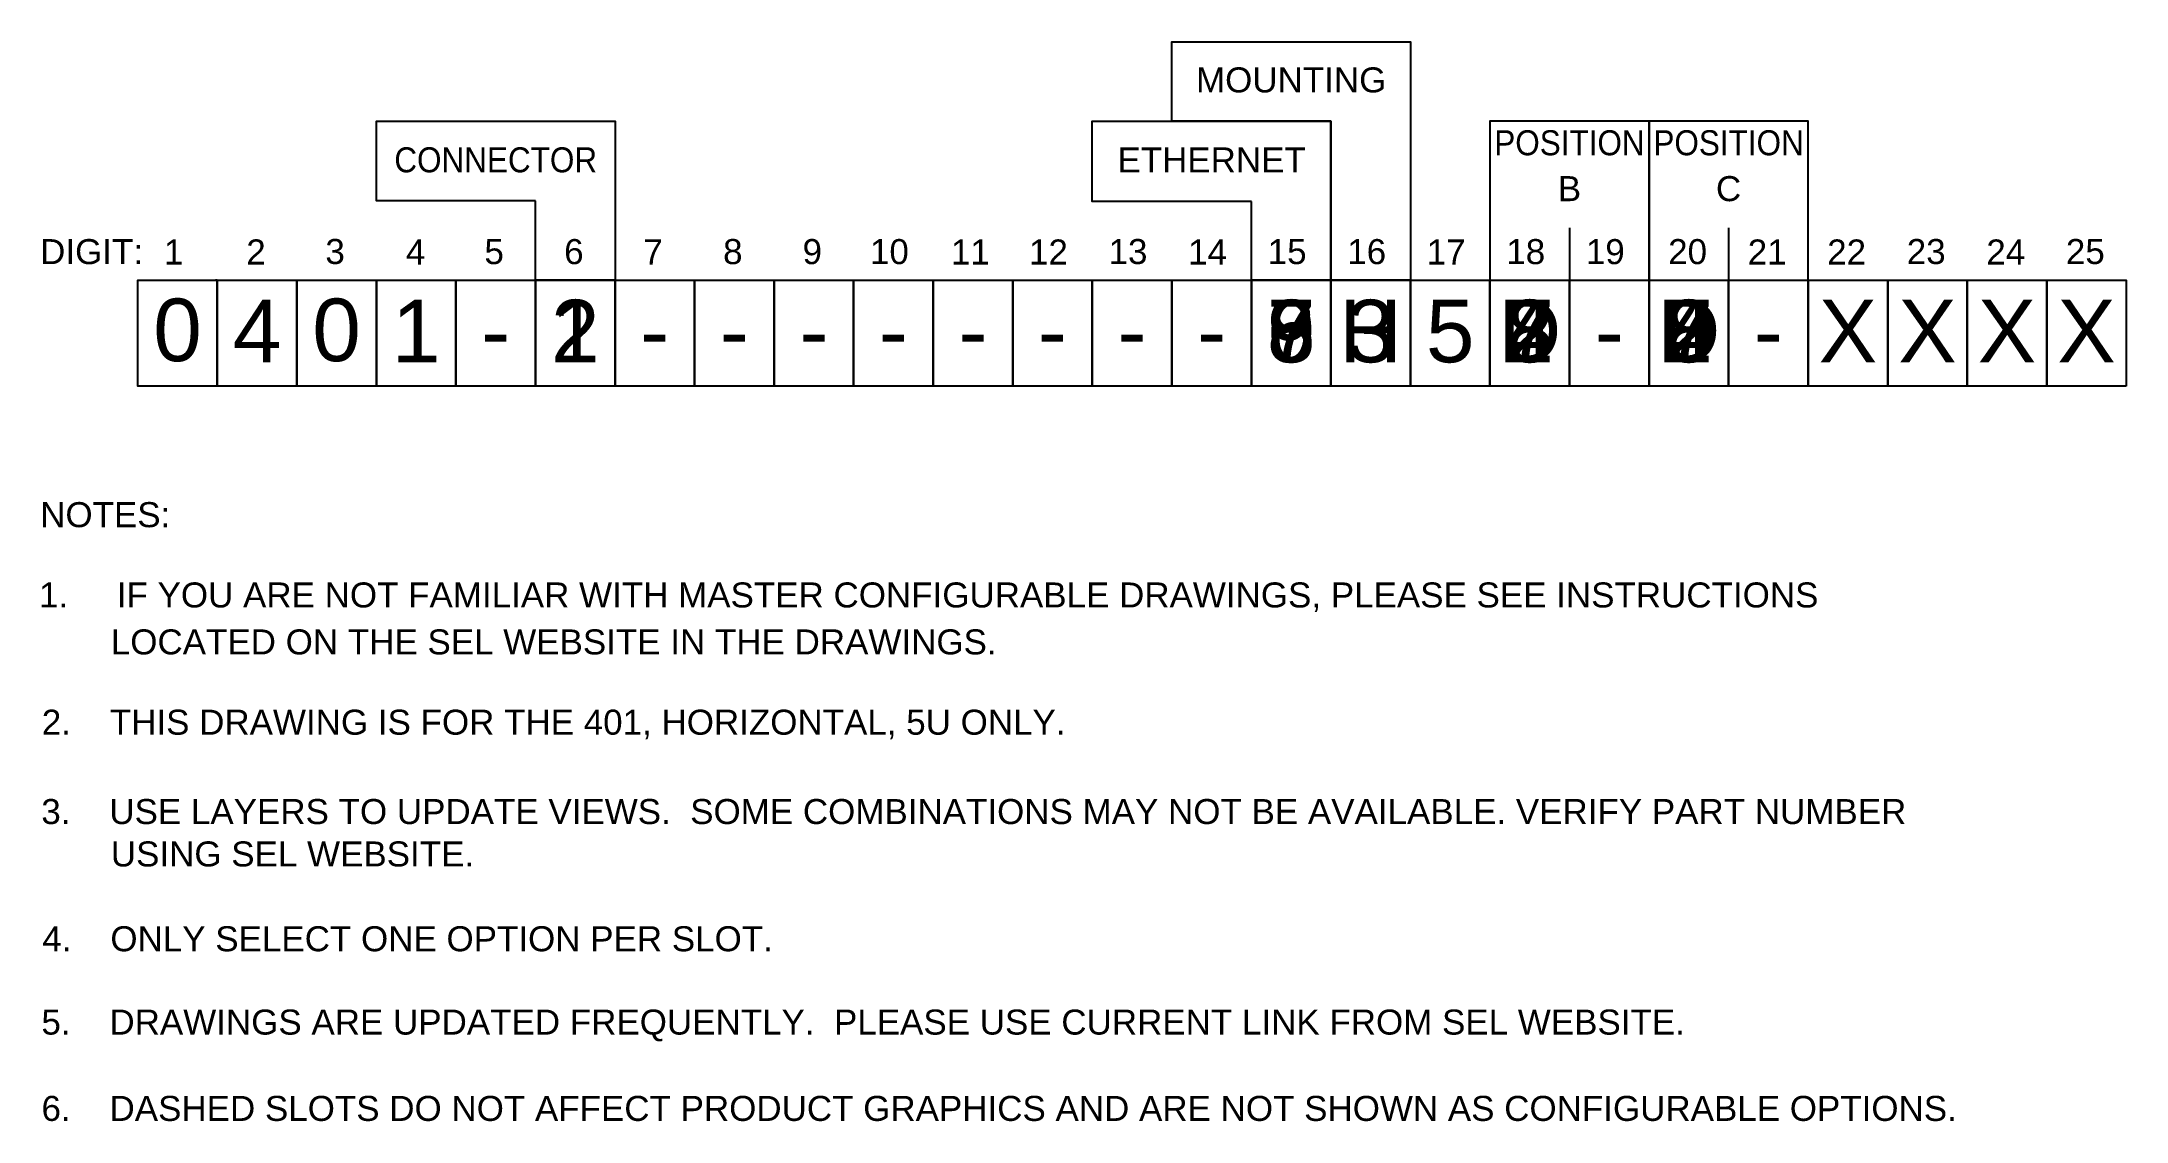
# Model space of a CAD drawing. Extents: x 1 to 47.7, y 0.3 to 34.2.
# Drawn here: x 0.99 to 23.1, y 22.7 to 34.16 of the extents above; entities that cross this region are included whole.
import ezdxf
from ezdxf.enums import TextEntityAlignment as Align

# ---------------------------------------------------------------- set-up
doc = ezdxf.new("R2010")
doc.units = 0
doc.header["$MEASUREMENT"] = 0
for name, color, linetype in [('1_0______CONNECTOR_TYPE_', 7, 'CONTINUOUS'), ('1_1__1__SCREW_TERMINAL', 7, 'CONTINUOUS'), ('1_2__2__CONNECTORIZED', 7, 'CONTINUOUS'), ('2_0______ETHERNET_CONNECTI', 7, 'CONTINUOUS'), ('2_1__6___4__10-100BASE-T_C', 7, 'CONTINUOUS'), ('2_2__7___4__100BASE-FX_CON', 7, 'CONTINUOUS'), ('2_3__8___2__10-100BASE-T__', 7, 'CONTINUOUS'), ('2_4__9___2__100-1000BASE__', 7, 'CONTINUOUS'), ('3_0______MOUNTING_', 7, 'CONTINUOUS'), ('3_1__H__HORIZONTAL_RACK_MO', 7, 'CONTINUOUS'), ('3_2__3__HORIZONTAL_PANEL_M', 7, 'CONTINUOUS'), ('4_0______IO_BOARD_POSITION', 7, 'CONTINUOUS'), ('4_1__2___8__OPTOISO_IND_LS', 7, 'CONTINUOUS'), ('4_2__7___8__OPTOISO_IND_LS', 7, 'CONTINUOUS'), ('4_3__4___24__OPTOISO_LS_IN', 7, 'CONTINUOUS'), ('4_4__D___24__OPTOISO_LS_IN', 7, 'CONTINUOUS'), ('4_5__8___8__OPTOISO_IND_LS', 7, 'CONTINUOUS'), ('5_0______IO_BOARD_POSITION', 7, 'CONTINUOUS'), ('5_1__0__EMPTY', 7, 'CONTINUOUS'), ('5_2__2___8__OPTOISO_IND_LS', 7, 'CONTINUOUS'), ('5_3__7___8__OPTOISO_IND_LS', 7, 'CONTINUOUS'), ('5_4__4___24__OPTOISO_LS_IN', 7, 'CONTINUOUS'), ('5_5__D___24__OPTOISO_LS_IN', 7, 'CONTINUOUS'), ('5_6__8___8__OPTOISO_IND_LS', 7, 'CONTINUOUS'), ('6_0______DWG_', 7, 'CONTINUOUS')]:
    doc.layers.add(name, color=color, linetype=linetype)
doc.styles.add('ARIAL', font='arial.ttf')

msp = doc.modelspace()

# ---------------------------------------------------------------- texts
at = {"layer": '1_1__1__SCREW_TERMINAL', "style": 'ARIAL'}
msp.add_text('1', height=0.664, dxfattribs=at).set_placement((6.648, 30.754), align=Align.CENTER)
at = {"layer": '1_2__2__CONNECTORIZED', "style": 'ARIAL'}
msp.add_text('2', height=0.664, dxfattribs=at).set_placement((6.648, 30.754), align=Align.CENTER)
at = {"layer": '2_1__6___4__10-100BASE-T_C', "style": 'ARIAL'}
msp.add_text('6', height=0.664, dxfattribs=at).set_placement((14.242, 30.754), align=Align.CENTER)
at = {"layer": '2_2__7___4__100BASE-FX_CON', "style": 'ARIAL'}
msp.add_text('7', height=0.664, dxfattribs=at).set_placement((14.242, 30.754), align=Align.CENTER)
at = {"layer": '2_3__8___2__10-100BASE-T__', "style": 'ARIAL'}
msp.add_text('8', height=0.664, dxfattribs=at).set_placement((14.242, 30.754), align=Align.CENTER)
at = {"layer": '2_4__9___2__100-1000BASE__', "style": 'ARIAL'}
msp.add_text('9', height=0.664, dxfattribs=at).set_placement((14.242, 30.754), align=Align.CENTER)
at = {"layer": '3_1__H__HORIZONTAL_RACK_MO', "style": 'ARIAL'}
msp.add_text('H', height=0.664, dxfattribs=at).set_placement((15.085, 30.754), align=Align.CENTER)
at = {"layer": '3_2__3__HORIZONTAL_PANEL_M', "style": 'ARIAL'}
msp.add_text('3', height=0.664, dxfattribs=at).set_placement((15.085, 30.754), align=Align.CENTER)
at = {"layer": '4_1__2___8__OPTOISO_IND_LS', "style": 'ARIAL'}
msp.add_text('2', height=0.664, dxfattribs=at).set_placement((16.773, 30.754), align=Align.CENTER)
at = {"layer": '4_2__7___8__OPTOISO_IND_LS', "style": 'ARIAL'}
msp.add_text('7', height=0.664, dxfattribs=at).set_placement((16.773, 30.754), align=Align.CENTER)
at = {"layer": '4_3__4___24__OPTOISO_LS_IN', "style": 'ARIAL'}
msp.add_text('4', height=0.664, dxfattribs=at).set_placement((16.773, 30.754), align=Align.CENTER)
at = {"layer": '4_4__D___24__OPTOISO_LS_IN', "style": 'ARIAL'}
msp.add_text('D', height=0.664, dxfattribs=at).set_placement((16.773, 30.754), align=Align.CENTER)
at = {"layer": '4_5__8___8__OPTOISO_IND_LS', "style": 'ARIAL'}
msp.add_text('8', height=0.664, dxfattribs=at).set_placement((16.773, 30.754), align=Align.CENTER)
at = {"layer": '5_1__0__EMPTY', "style": 'ARIAL'}
msp.add_text('0', height=0.664, dxfattribs=at).set_placement((18.46, 30.754), align=Align.CENTER)
at = {"layer": '5_2__2___8__OPTOISO_IND_LS', "style": 'ARIAL'}
msp.add_text('2', height=0.664, dxfattribs=at).set_placement((18.46, 30.754), align=Align.CENTER)
at = {"layer": '5_3__7___8__OPTOISO_IND_LS', "style": 'ARIAL'}
msp.add_text('7', height=0.664, dxfattribs=at).set_placement((18.46, 30.754), align=Align.CENTER)
at = {"layer": '5_4__4___24__OPTOISO_LS_IN', "style": 'ARIAL'}
msp.add_text('4', height=0.664, dxfattribs=at).set_placement((18.46, 30.754), align=Align.CENTER)
at = {"layer": '5_5__D___24__OPTOISO_LS_IN', "style": 'ARIAL'}
msp.add_text('D', height=0.664, dxfattribs=at).set_placement((18.46, 30.754), align=Align.CENTER)
at = {"layer": '5_6__8___8__OPTOISO_IND_LS', "style": 'ARIAL'}
msp.add_text('8', height=0.664, dxfattribs=at).set_placement((18.46, 30.754), align=Align.CENTER)
at = {"layer": '6_0______DWG_', "style": 'ARIAL'}
for s, height, p in [('MOUNTING', 0.2655, (14.242, 33.618)), ('ETHERNET', 0.2655, (13.398, 32.769)), ('B', 0.266, (17.194, 32.464)), ('C', 0.266, (18.882, 32.464)), ('0', 0.664, (2.429, 30.766)), ('4', 0.664, (3.273, 30.754)), ('0', 0.664, (4.116, 30.766)), ('1', 0.664, (4.96, 30.754)), ('5', 0.664, (15.929, 30.754)), ('X', 0.664, (20.148, 30.755)), ('X', 0.664, (20.992, 30.754)), ('X', 0.664, (21.835, 30.755)), ('X', 0.664, (22.679, 30.754)), ('-', 0.664, (5.804, 30.754)), ('-', 0.664, (7.491, 30.754)), ('-', 0.664, (8.335, 30.754)), ('-', 0.664, (9.179, 30.754)), ('-', 0.664, (10.023, 30.754)), ('-', 0.664, (10.867, 30.754)), ('-', 0.664, (11.71, 30.754)), ('-', 0.664, (12.554, 30.754)), ('-', 0.664, (13.398, 30.754)), ('-', 0.664, (17.617, 30.754)), ('-', 0.664, (19.304, 30.754))]:
    msp.add_text(s, height=height, dxfattribs=at).set_placement(p, align=Align.CENTER)
at = {"layer": '6_0______DWG_', "style": 'ARIAL', "width": 0.9}
for s, p in [('POSITION', (17.194, 32.951)), ('POSITION', (18.882, 32.951)), ('CONNECTOR', (5.804, 32.77))]:
    msp.add_text(s, height=0.2655, dxfattribs=at).set_placement(p, align=Align.CENTER)
at = {"layer": '6_0______DWG_', "style": 'ARIAL'}
for s, height, p in [('DIGIT:', 0.2655, (0.971, 31.796)), ('3', 0.266, (3.997, 31.797)), ('6', 0.266, (6.53, 31.796)), ('8', 0.266, (8.216, 31.796)), ('9', 0.266, (9.059, 31.796)), ('10', 0.2655, (9.774, 31.796)), ('13', 0.2655, (12.305, 31.797)), ('16', 0.2655, (14.837, 31.796)), ('18', 0.2655, (16.524, 31.796)), ('19', 0.2655, (17.368, 31.796)), ('20', 0.2655, (18.241, 31.796)), ('23', 0.2655, (20.772, 31.797)), ('25', 0.2655, (22.46, 31.797)), ('1', 0.266, (2.284, 31.792)), ('2', 0.266, (3.158, 31.792)), ('4', 0.266, (4.851, 31.792)), ('5', 0.266, (5.684, 31.796)), ('7', 0.266, (7.37, 31.792)), ('11', 0.2655, (10.632, 31.792)), ('12', 0.2655, (11.461, 31.792)), ('14', 0.2655, (13.149, 31.792)), ('15', 0.2655, (13.993, 31.796)), ('17', 0.2655, (15.68, 31.792)), ('21', 0.2655, (19.085, 31.792)), ('22', 0.2655, (19.928, 31.792)), ('24', 0.2655, (21.616, 31.792)), ('NOTES:', 0.2655, (0.972, 29.005)), ('1.     IF YOU ARE NOT FAMILIAR WITH MASTER CONFIGURABLE DRAWINGS, PLEASE SEE INSTRUCTIONS', 0.2655, (0.96, 28.153)), ('       LOCATED ON THE SEL WEBSITE IN THE DRAWINGS.', 0.2655, (1, 27.655)), ('2.    THIS DRAWING IS FOR THE 401, HORIZONTAL, 5U ONLY.', 0.2655, (0.989, 26.803)), ('3.    USE LAYERS TO UPDATE VIEWS.  SOME COMBINATIONS MAY NOT BE AVAILABLE. VERIFY PART NUMBER', 0.2655, (0.984, 25.855)), ('       USING SEL WEBSITE.', 0.2655, (1, 25.405)), ('4.    ONLY SELECT ONE OPTION PER SLOT.', 0.2655, (0.995, 24.505)), ('5.    DRAWINGS ARE UPDATED FREQUENTLY.  PLEASE USE CURRENT LINK FROM SEL WEBSITE.', 0.2655, (0.985, 23.621)), ('6.    DASHED SLOTS DO NOT AFFECT PRODUCT GRAPHICS AND ARE NOT SHOWN AS CONFIGURABLE OPTIONS.', 0.2655, (0.986, 22.705))]:
    msp.add_text(s, height=height, dxfattribs=at).set_placement(p)

# ---------------------------------------------------------------- linework, layer by layer
at = {"layer": '1_0______CONNECTOR_TYPE_'}
msp.add_lwpolyline([(2.851, 31.625), (2.831, 31.625)], dxfattribs=at)
at = {"layer": '2_0______ETHERNET_CONNECTI'}
msp.add_lwpolyline([(2.851, 31.625), (2.831, 31.625)], dxfattribs=at)
at = {"layer": '3_0______MOUNTING_'}
msp.add_lwpolyline([(2.851, 31.625), (2.831, 31.625)], dxfattribs=at)
at = {"layer": '4_0______IO_BOARD_POSITION'}
msp.add_lwpolyline([(2.851, 31.625), (2.831, 31.625)], dxfattribs=at)
at = {"layer": '5_0______IO_BOARD_POSITION'}
msp.add_lwpolyline([(2.851, 31.625), (2.831, 31.625)], dxfattribs=at)
at = {"layer": '6_0______DWG_'}
for points in [[(14.664, 33.312), (12.976, 33.312), (12.976, 34.156), (15.507, 34.156), (15.507, 31.625), (14.664, 31.625), (14.664, 33.312)], [(6.226, 32.469), (4.538, 32.469), (4.538, 33.312), (7.07, 33.312), (7.07, 31.625), (6.226, 31.625), (6.226, 32.469)], [(13.82, 32.459), (12.132, 32.459), (12.132, 33.312), (14.664, 33.312), (14.664, 31.625), (13.82, 31.625), (13.82, 32.459)], [(18.039, 31.625), (18.039, 33.312), (16.351, 33.312), (16.351, 31.625), (18.038, 31.625)], [(19.726, 31.625), (19.726, 33.312), (18.039, 33.312), (18.039, 31.625), (19.726, 31.625)], [(17.194, 32.18), (17.194, 31.625)], [(18.882, 32.18), (18.882, 31.625)], [(2.851, 30.5), (2.007, 30.5), (2.007, 31.625), (2.851, 31.625), (2.851, 30.5)], [(3.695, 30.5), (2.851, 30.5), (2.851, 31.625), (3.695, 31.625), (3.695, 30.5)], [(4.538, 30.5), (3.695, 30.5), (3.695, 31.625), (4.538, 31.625), (4.538, 30.5)], [(5.382, 30.5), (4.538, 30.5), (4.538, 31.625), (5.382, 31.625), (5.382, 30.5)], [(6.226, 30.5), (5.382, 30.5), (5.382, 31.625), (6.226, 31.625), (6.226, 30.5)], [(7.07, 30.5), (6.226, 30.5), (6.226, 31.625), (7.07, 31.625), (7.07, 30.5)], [(7.913, 30.5), (7.07, 30.5), (7.07, 31.625), (7.913, 31.625), (7.913, 30.5)], [(8.757, 30.5), (7.913, 30.5), (7.913, 31.625), (8.757, 31.625), (8.757, 30.5)], [(9.601, 30.5), (8.757, 30.5), (8.757, 31.625), (9.601, 31.625), (9.601, 30.5)], [(10.445, 30.5), (9.601, 30.5), (9.601, 31.625), (10.445, 31.625), (10.445, 30.5)], [(11.289, 30.5), (10.445, 30.5), (10.445, 31.625), (11.289, 31.625), (11.289, 30.5)], [(12.132, 30.5), (11.289, 30.5), (11.289, 31.625), (12.132, 31.625), (12.132, 30.5)], [(12.976, 30.5), (12.132, 30.5), (12.132, 31.625), (12.976, 31.625), (12.976, 30.5)], [(13.82, 30.5), (12.976, 30.5), (12.976, 31.625), (13.82, 31.625), (13.82, 30.5)], [(14.664, 30.5), (13.82, 30.5), (13.82, 31.625), (14.664, 31.625), (14.664, 30.5)], [(15.507, 30.5), (14.664, 30.5), (14.664, 31.625), (15.507, 31.625), (15.507, 30.5)], [(16.351, 30.5), (15.507, 30.5), (15.507, 31.625), (16.351, 31.625), (16.351, 30.5)], [(17.195, 30.5), (16.351, 30.5), (16.351, 31.625), (17.195, 31.625), (17.195, 30.5)], [(18.038, 30.5), (17.195, 30.5), (17.195, 31.625), (18.038, 31.625), (18.038, 30.5)], [(18.882, 30.5), (18.038, 30.5), (18.038, 31.625), (18.882, 31.625), (18.882, 30.5)], [(19.726, 30.5), (18.882, 30.5), (18.882, 31.625), (19.726, 31.625), (19.726, 30.5)], [(20.57, 30.5), (19.726, 30.5), (19.726, 31.625), (20.57, 31.625), (20.57, 30.5)], [(21.413, 30.5), (20.57, 30.5), (20.57, 31.625), (21.413, 31.625), (21.413, 30.5)], [(22.257, 30.5), (21.413, 30.5), (21.413, 31.625), (22.257, 31.625), (22.257, 30.5)], [(23.101, 30.5), (22.257, 30.5), (22.257, 31.625), (23.101, 31.625), (23.101, 30.5)]]:
    msp.add_lwpolyline(points, dxfattribs=at)

msp.set_redraw_order([(e.dxf.handle, doc.entitydb.next_handle()) for e in msp.query("TEXT MTEXT ATTDEF DIMENSION ARC_DIMENSION")])  # texts and dimensions are drawn at this point

doc.saveas('drawing.dxf')
